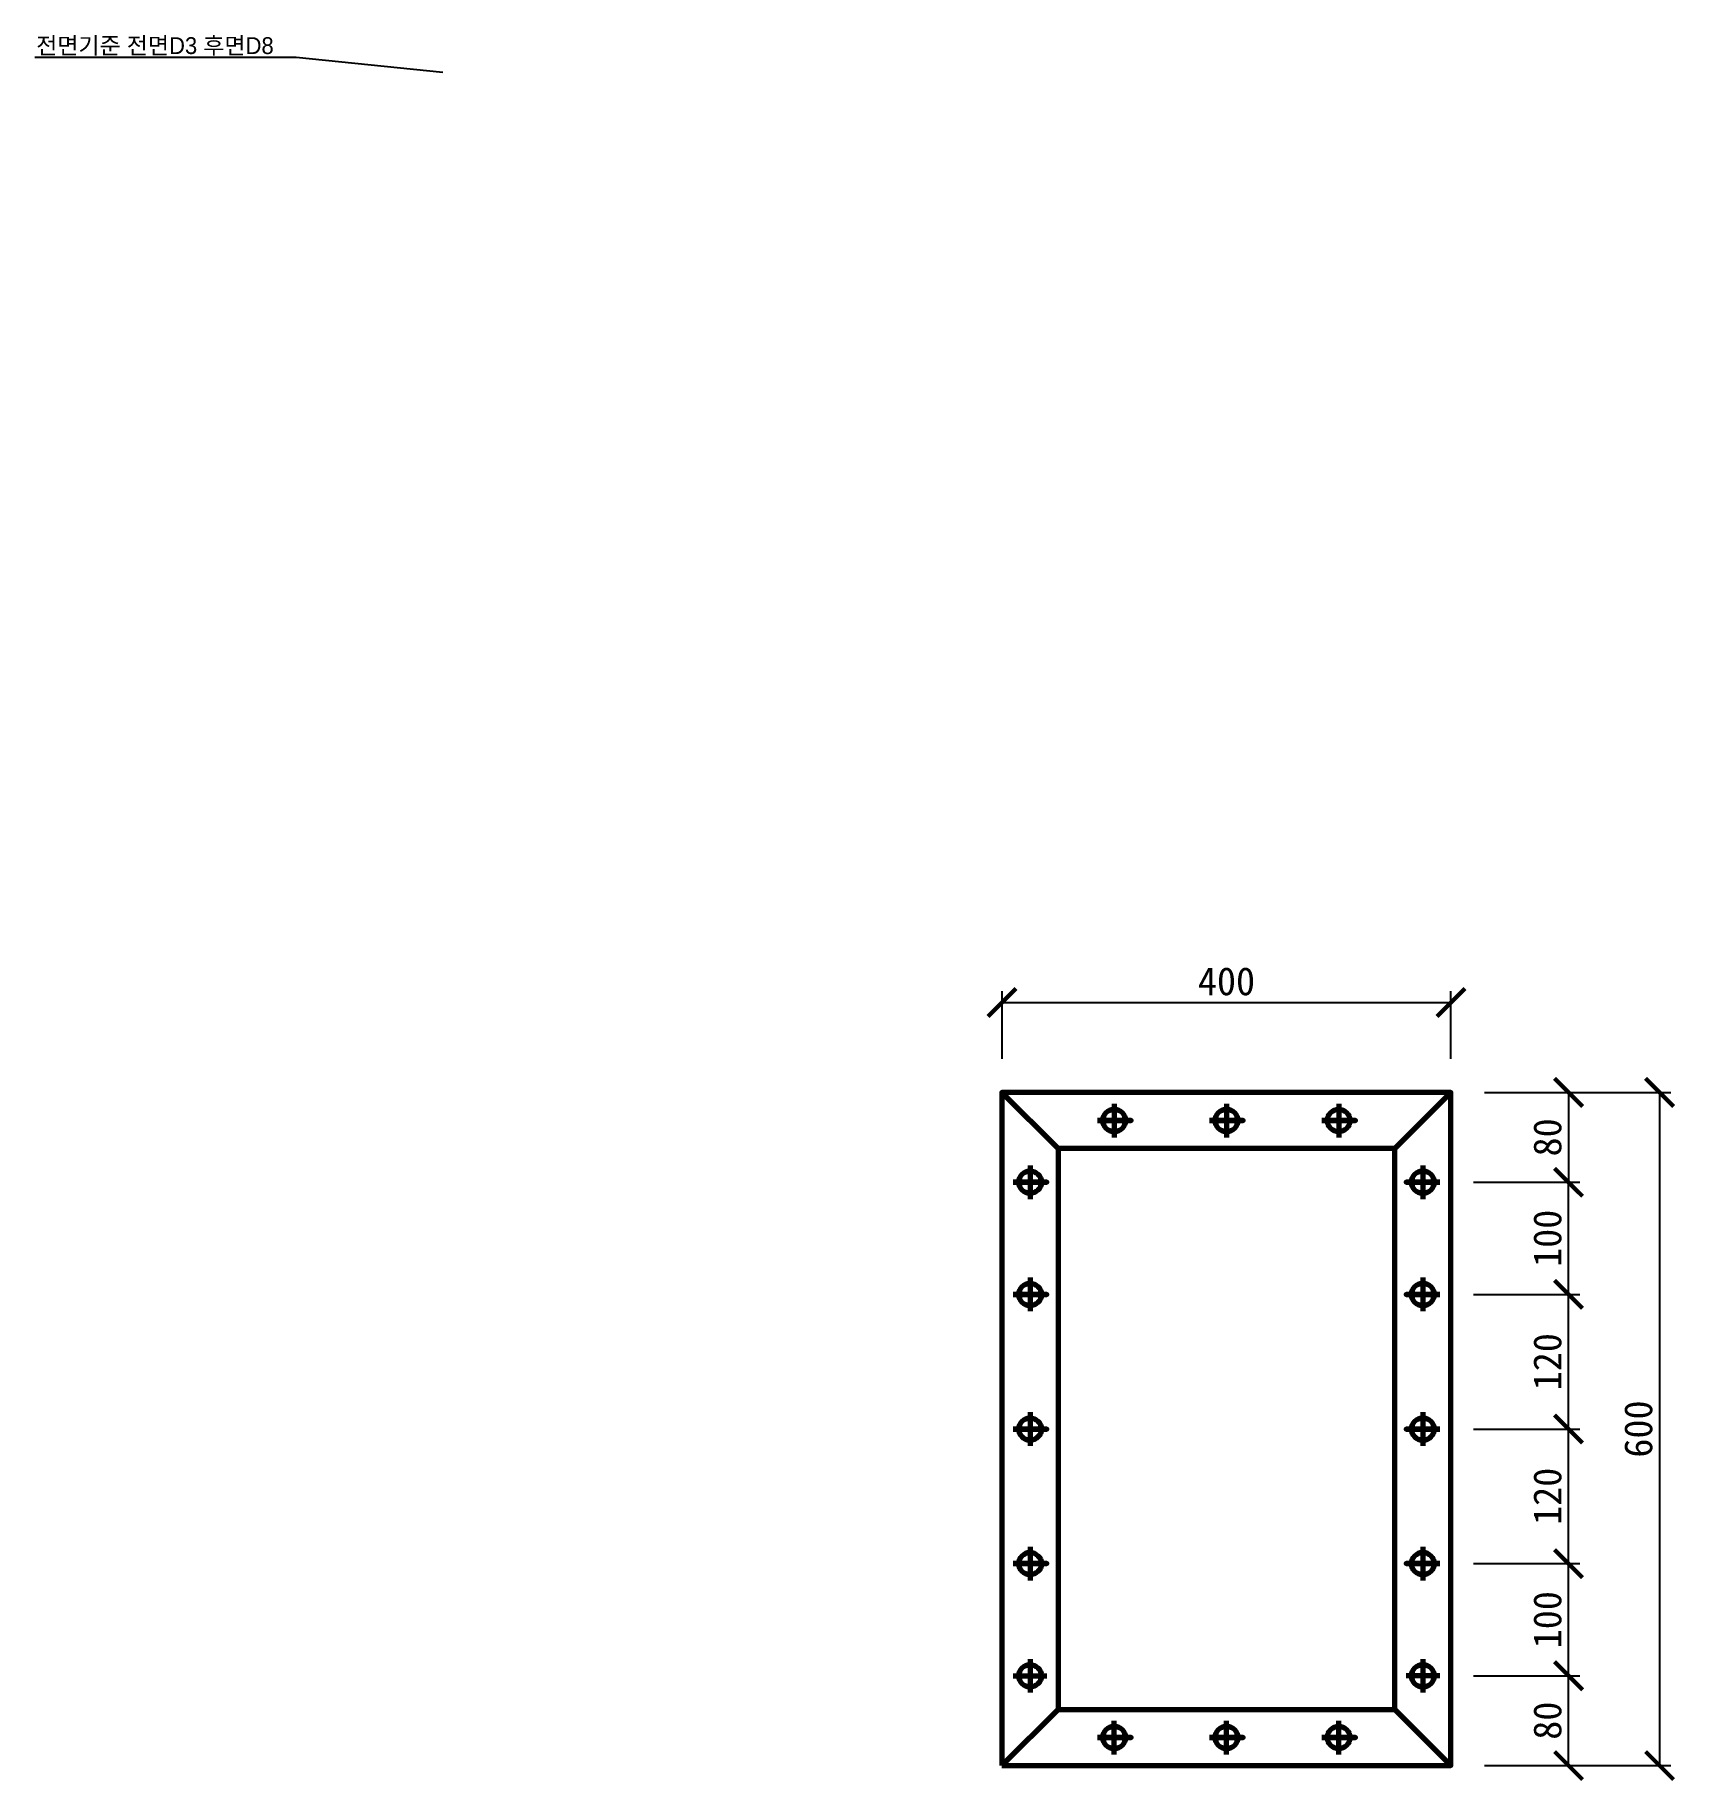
# Model space of a CAD drawing. Header units: millimetres. Extents: x -44117 to 256353, y -2095463 to 65325.
# Drawn here: x -44117 to -42655, y 8634 to 10190 of the extents above; entities that cross this region are included whole.
import ezdxf
from ezdxf import colors
from ezdxf.entities.mleader import LeaderData, LeaderLine
from ezdxf.math import Vec2, Vec3

# ---------------------------------------------------------------- set-up
doc = ezdxf.new("R2010")
doc.units = ezdxf.units.MM
doc.header["$LTSCALE"] = 10
doc.layers.add('Layer1', color=7, linetype='Continuous', lineweight=70)
doc.dimstyles.new('ISO-25', dxfattribs={"dimtxt": 2.5, "dimasz": 2.5, "dimexe": 1, "dimexo": 1, "dimtad": 1, "dimtxsty": 'Standard', "dimblk": 'ARCHTICK', "dimcen": 2.5, "dimadec": 0, "dimazin": 0, "dimtfac": 1, "dimtmove": 0, "dimatfit": 3, "dimfxl": 0, "dimarcsym": 0})

msp = doc.modelspace()

# ---------------------------------------------------------------- blocks, each defined once
blk = doc.blocks.new('_ArchTick')
at = {"color": 0, "linetype": 'ByBlock', "const_width": 0.15}
blk.add_lwpolyline([(-0.5, -0.5), (0.5, 0.5)], dxfattribs=at)
blk = doc.blocks.new('*D120')
at = {"color": 0, "lineweight": -2}
for p, q in [((-43255.2, 9277.6), (-43255.2, 9337.8)), ((-43255.2, 9327.8), (-42855.2, 9327.8)), ((-42855.2, 9277.6), (-42855.2, 9337.8))]:
    blk.add_line(p, q, dxfattribs=at)
at = {"layer": 'Defpoints', "color": 0}
for p in [(-42855.2, 9327.8), (-43255.2, 9247.6), (-42855.2, 9247.6)]:
    blk.add_point(p, dxfattribs=at)
at = {"color": 0, "lineweight": -2, "xscale": 25, "yscale": 25, "zscale": 25, "rotation": 180}
blk.add_blockref('_ArchTick', (-43255.2, 9327.8), dxfattribs=at)
at = {"color": 0, "lineweight": -2, "xscale": 25, "yscale": 25, "zscale": 25}
blk.add_blockref('_ArchTick', (-42855.2, 9327.8), dxfattribs=at)
at = {"color": 0, "insert": (-43055.2, 9346.6), "char_height": 25, "attachment_point": 5}
blk.add_mtext('400', dxfattribs=at)
blk = doc.blocks.new('*D121')
at = {"color": 0, "lineweight": -2}
for p, q in [((-42835.2, 8727.6), (-42740.4, 8727.6)), ((-42750.4, 8647.6), (-42750.4, 8727.6)), ((-42825.2, 8647.6), (-42740.4, 8647.6))]:
    blk.add_line(p, q, dxfattribs=at)
at = {"layer": 'Defpoints', "color": 0}
for p in [(-42865.2, 8727.6), (-42750.4, 8727.6), (-42855.2, 8647.6)]:
    blk.add_point(p, dxfattribs=at)
at = {"color": 0, "lineweight": -2, "xscale": 25, "yscale": 25, "zscale": 25}
for p, rotation in [((-42750.4, 8727.6), 90), ((-42750.4, 8647.6), 270)]:
    blk.add_blockref('_ArchTick', p, dxfattribs=dict(at, rotation=rotation))
at = {"color": 0, "insert": (-42769.1, 8687.6), "char_height": 25, "attachment_point": 5, "rotation": 90}
blk.add_mtext('80', dxfattribs=at)
blk = doc.blocks.new('*D114')
at = {"color": 0, "lineweight": -2}
for p, q in [((-42825.2, 9247.6), (-42740.4, 9247.6)), ((-42750.4, 9247.6), (-42750.4, 9167.6)), ((-42835.2, 9167.6), (-42740.4, 9167.6))]:
    blk.add_line(p, q, dxfattribs=at)
at = {"layer": 'Defpoints', "color": 0}
for p in [(-42855.2, 9247.6), (-42865.2, 9167.6), (-42750.4, 9167.6)]:
    blk.add_point(p, dxfattribs=at)
at = {"color": 0, "lineweight": -2, "xscale": 25, "yscale": 25, "zscale": 25}
for p, rotation in [((-42750.4, 9247.6), 90), ((-42750.4, 9167.6), 270)]:
    blk.add_blockref('_ArchTick', p, dxfattribs=dict(at, rotation=rotation))
at = {"color": 0, "insert": (-42769.1, 9207.6), "char_height": 25, "attachment_point": 5, "rotation": 90}
blk.add_mtext('80', dxfattribs=at)
blk = doc.blocks.new('*D115')
at = {"color": 0, "lineweight": -2}
for p, q in [((-42825.2, 9247.6), (-42659.3, 9247.6)), ((-42669.3, 9247.6), (-42669.3, 8647.6)), ((-42825.2, 8647.6), (-42659.3, 8647.6))]:
    blk.add_line(p, q, dxfattribs=at)
at = {"layer": 'Defpoints', "color": 0}
for p in [(-42855.2, 9247.6), (-42855.2, 8647.6), (-42669.3, 8647.6)]:
    blk.add_point(p, dxfattribs=at)
at = {"color": 0, "lineweight": -2, "xscale": 25, "yscale": 25, "zscale": 25}
for p, rotation in [((-42669.3, 9247.6), 90), ((-42669.3, 8647.6), 270)]:
    blk.add_blockref('_ArchTick', p, dxfattribs=dict(at, rotation=rotation))
at = {"color": 0, "insert": (-42688.1, 8947.6), "char_height": 25, "attachment_point": 5, "rotation": 90}
blk.add_mtext('600', dxfattribs=at)
blk = doc.blocks.new('*D116')
at = {"color": 0, "lineweight": -2}
for p, q in [((-42835.2, 8827.6), (-42740.4, 8827.6)), ((-42750.4, 8727.6), (-42750.4, 8827.6)), ((-42835.2, 8727.6), (-42740.4, 8727.6))]:
    blk.add_line(p, q, dxfattribs=at)
at = {"layer": 'Defpoints', "color": 0}
for p in [(-42865.2, 8827.6), (-42750.4, 8827.6), (-42865.2, 8727.6)]:
    blk.add_point(p, dxfattribs=at)
at = {"color": 0, "lineweight": -2, "xscale": 25, "yscale": 25, "zscale": 25}
for p, rotation in [((-42750.4, 8827.6), 90), ((-42750.4, 8727.6), 270)]:
    blk.add_blockref('_ArchTick', p, dxfattribs=dict(at, rotation=rotation))
at = {"color": 0, "insert": (-42769.1, 8777.6), "char_height": 25, "attachment_point": 5, "rotation": 90}
blk.add_mtext('100', dxfattribs=at)
blk = doc.blocks.new('*D117')
at = {"color": 0, "lineweight": -2}
for p, q in [((-42835.2, 8947.6), (-42740.4, 8947.6)), ((-42750.4, 8827.6), (-42750.4, 8947.6)), ((-42835.2, 8827.6), (-42740.4, 8827.6))]:
    blk.add_line(p, q, dxfattribs=at)
at = {"layer": 'Defpoints', "color": 0}
for p in [(-42865.2, 8947.6), (-42750.4, 8947.6), (-42865.2, 8827.6)]:
    blk.add_point(p, dxfattribs=at)
at = {"color": 0, "lineweight": -2, "xscale": 25, "yscale": 25, "zscale": 25}
for p, rotation in [((-42750.4, 8947.6), 90), ((-42750.4, 8827.6), 270)]:
    blk.add_blockref('_ArchTick', p, dxfattribs=dict(at, rotation=rotation))
at = {"color": 0, "insert": (-42769.1, 8887.6), "char_height": 25, "attachment_point": 5, "rotation": 90}
blk.add_mtext('120', dxfattribs=at)
blk = doc.blocks.new('*D118')
at = {"color": 0, "lineweight": -2}
for p, q in [((-42835.2, 9067.6), (-42740.4, 9067.6)), ((-42750.4, 8947.6), (-42750.4, 9067.6)), ((-42835.2, 8947.6), (-42740.4, 8947.6))]:
    blk.add_line(p, q, dxfattribs=at)
at = {"layer": 'Defpoints', "color": 0}
for p in [(-42865.2, 9067.6), (-42750.4, 9067.6), (-42865.2, 8947.6)]:
    blk.add_point(p, dxfattribs=at)
at = {"color": 0, "lineweight": -2, "xscale": 25, "yscale": 25, "zscale": 25}
for p, rotation in [((-42750.4, 9067.6), 90), ((-42750.4, 8947.6), 270)]:
    blk.add_blockref('_ArchTick', p, dxfattribs=dict(at, rotation=rotation))
at = {"color": 0, "insert": (-42769.1, 9007.6), "char_height": 25, "attachment_point": 5, "rotation": 90}
blk.add_mtext('120', dxfattribs=at)
blk = doc.blocks.new('*D119')
at = {"color": 0, "lineweight": -2}
for p, q in [((-42835.2, 9167.6), (-42740.4, 9167.6)), ((-42750.4, 9067.6), (-42750.4, 9167.6)), ((-42835.2, 9067.6), (-42740.4, 9067.6))]:
    blk.add_line(p, q, dxfattribs=at)
at = {"layer": 'Defpoints', "color": 0}
for p in [(-42865.2, 9167.6), (-42750.4, 9167.6), (-42865.2, 9067.6)]:
    blk.add_point(p, dxfattribs=at)
at = {"color": 0, "lineweight": -2, "xscale": 25, "yscale": 25, "zscale": 25}
for p, rotation in [((-42750.4, 9167.6), 90), ((-42750.4, 9067.6), 270)]:
    blk.add_blockref('_ArchTick', p, dxfattribs=dict(at, rotation=rotation))
at = {"color": 0, "insert": (-42769.1, 9117.6), "char_height": 25, "attachment_point": 5, "rotation": 90}
blk.add_mtext('100', dxfattribs=at)

# ---------------------------------------------------------------- dimensions: what is measured, and where the dimension line sits
dim = msp.add_linear_dim(base=(-42855.22529, 9327.83918), p1=(-43255.22529, 9247.57938), p2=(-42855.22529, 9247.57938), dimstyle='ISO-25', override={"dimscale": 10, "dimexo": 3})
dim.commit()
dim.dimension.update_dxf_attribs({"geometry": '*D120', "text_midpoint": (-43055.22529, 9346.58918)})
for base, p1, p2, override, picture, middle in [((-42750.37998, 9167.57938), (-42855.22529, 9247.57938), (-42865.22529, 9167.57938), {"dimscale": 10, "dimexo": 3}, '*D114', (-42769.12998, 9207.57938)), ((-42669.3053, 8647.57938), (-42855.22529, 9247.57938), (-42855.22529, 8647.57938), {"dimscale": 10, "dimexo": 3}, '*D115', (-42688.0553, 8947.57938)), ((-42750.37998, 9167.57938), (-42865.22529, 9067.57938), (-42865.22529, 9167.57938), {"dimscale": 10, "dimexo": 3, "dimtmove": 1}, '*D119', (-42769.12998, 9117.57938)), ((-42750.37998, 9067.57938), (-42865.22529, 8947.57938), (-42865.22529, 9067.57938), {"dimscale": 10, "dimexo": 3, "dimtmove": 1}, '*D118', (-42769.12998, 9007.57938)), ((-42750.37998, 8947.57938), (-42865.22529, 8827.57938), (-42865.22529, 8947.57938), {"dimscale": 10, "dimexo": 3, "dimtmove": 1}, '*D117', (-42769.12998, 8887.57938)), ((-42750.37998, 8827.57938), (-42865.22529, 8727.57938), (-42865.22529, 8827.57938), {"dimscale": 10, "dimexo": 3}, '*D116', (-42769.12998, 8777.57938)), ((-42750.37998, 8727.57938), (-42855.22529, 8647.57938), (-42865.22529, 8727.57938), {"dimscale": 10, "dimexo": 3}, '*D121', (-42769.12998, 8687.57938))]:
    dim = msp.add_linear_dim(base=base, p1=p1, p2=p2, angle=90, dimstyle='ISO-25', override=override)
    dim.commit()
    dim.dimension.update_dxf_attribs({"geometry": picture, "text_midpoint": middle})

# ---------------------------------------------------------------- linework, layer by layer
at = {"layer": 'Layer1'}
for p, q in [((-43205.22529, 9197.57938), (-43255.22529, 9247.57938)), ((-42905.22529, 9197.57938), (-42855.22529, 9247.57938)), ((-43155.22529, 9237.57938), (-43155.22529, 9207.57938)), ((-43055.22529, 9237.57938), (-43055.22529, 9207.57938)), ((-42955.22529, 9237.57938), (-42955.22529, 9207.57938)), ((-43230.22529, 9182.57938), (-43230.22529, 9152.57938)), ((-42880.22529, 9182.57938), (-42880.22529, 9152.57938)), ((-43230.22529, 9082.57938), (-43230.22529, 9052.57938)), ((-42880.22529, 9082.57938), (-42880.22529, 9052.57938)), ((-43230.22529, 8962.57938), (-43230.22529, 8932.57938)), ((-42880.22529, 8962.57938), (-42880.22529, 8932.57938)), ((-43230.22529, 8842.57938), (-43230.22529, 8812.57938)), ((-42880.22529, 8842.57938), (-42880.22529, 8812.57938)), ((-43230.22529, 8742.57938), (-43230.22529, 8712.57938)), ((-42880.22529, 8742.57938), (-42880.22529, 8712.57938)), ((-43245.22529, 8727.57938), (-43215.22529, 8727.57938)), ((-42865.22529, 8727.57938), (-42895.22529, 8727.57938)), ((-43205.22529, 8697.57938), (-43255.22529, 8647.57938)), ((-43155.22529, 8657.57938), (-43155.22529, 8687.57938)), ((-43055.22529, 8657.57938), (-43055.22529, 8687.57938)), ((-42955.22529, 8657.57938), (-42955.22529, 8687.57938)), ((-42855.22529, 8647.57938), (-42905.22529, 8697.57938))]:
    msp.add_line(p, q, dxfattribs=at)
for points in [[(-43255.22529, 8647.57938), (-42855.22529, 8647.57938), (-42855.22529, 9247.57938), (-43255.22529, 9247.57938)], [(-43170.22529, 9222.57938), (-43140.22529, 9222.57938)], [(-43070.22529, 9222.57938), (-43040.22529, 9222.57938)], [(-42970.22529, 9222.57938), (-42940.22529, 9222.57938)], [(-43205.22529, 8697.57938), (-42905.22529, 8697.57938), (-42905.22529, 9197.57938), (-43205.22529, 9197.57938)], [(-43245.22529, 9167.57938), (-43215.22529, 9167.57938)], [(-42865.22529, 9167.57938), (-42895.22529, 9167.57938)], [(-43245.22529, 9067.57938), (-43215.22529, 9067.57938)], [(-42865.22529, 9067.57938), (-42895.22529, 9067.57938)], [(-43245.22529, 8947.57938), (-43215.22529, 8947.57938)], [(-42865.22529, 8947.57938), (-42895.22529, 8947.57938)], [(-43245.22529, 8827.57938), (-43215.22529, 8827.57938)], [(-42865.22529, 8827.57938), (-42895.22529, 8827.57938)], [(-43170.22529, 8672.57938), (-43140.22529, 8672.57938)], [(-43070.22529, 8672.57938), (-43040.22529, 8672.57938)], [(-42970.22529, 8672.57938), (-42940.22529, 8672.57938)]]:
    msp.add_lwpolyline(points, close=True, dxfattribs=at)
for centre in [(-43155.22529, 9222.57938), (-43055.22529, 9222.57938), (-42955.22529, 9222.57938), (-43230.22529, 9167.57938), (-42880.22529, 9167.57938), (-43230.22529, 9067.57938), (-42880.22529, 9067.57938), (-43230.22529, 8947.57938), (-42880.22529, 8947.57938), (-43230.22529, 8827.57938), (-42880.22529, 8827.57938), (-43230.22529, 8727.57938), (-42880.22529, 8727.57938), (-43155.22529, 8672.57938), (-43055.22529, 8672.57938), (-42955.22529, 8672.57938)]:
    msp.add_circle(centre, 10, dxfattribs=at)

msp.set_redraw_order([(e.dxf.handle, doc.entitydb.next_handle()) for e in msp.query("TEXT MTEXT ATTDEF DIMENSION ARC_DIMENSION")])  # texts and dimensions are drawn at this point

# ---------------------------------------------------------------- leaders
ml = msp.add_multileader_mtext('Standard')
ml.set_content('{\\fGulim|b0|i0|c129|p50;전면기준 전면D3 후면D8}', color=256)
ml.set_leader_properties()
ml.build(insert=Vec2(0, 0))
ml.multileader.update_dxf_attribs({"text_right_attachment_type": 6, "dogleg_length": 0.36, "arrow_head_size": 0.18})
ctx = ml.context
ctx.base_point, ctx.char_height, ctx.arrow_head_size, ctx.landing_gap_size, ctx.plane_origin = Vec3(-44131.28843, 10180.34738), 15, 0.18, 0.09, Vec3(-43753.28072, 10156.88764)
ctx.right_attachment, ctx.text_align_type = 6, 2
notes = []
notes.append((ctx, [(0, (1, 1, 0), (-43884.12436, 10170.3567), (-1, 0), 19.94678, [(0, [(-43753.28072, 10156.88764)], 0, [])])]))
ctx.mtext.insert, ctx.mtext.alignment, ctx.mtext.flow_direction = Vec3(-43904.16114, 10188.3567), 3, 5
for ctx, leaders in notes:
    for number, flags, end, landing, length, lines in leaders:
        leader = LeaderData()
        leader.index, (leader.has_last_leader_line, leader.has_dogleg_vector, leader.attachment_direction) = number, flags
        leader.last_leader_point, leader.dogleg_vector, leader.dogleg_length = Vec3(end), Vec3(landing), length
        for number, points, colour, breaks in lines:
            line = LeaderLine()
            line.index, line.vertices, line.color, line.breaks = number, Vec3.list(points), colors.encode_raw_color(colour), breaks
            leader.lines.append(line)
        ctx.leaders.append(leader)

doc.saveas('drawing.dxf')
